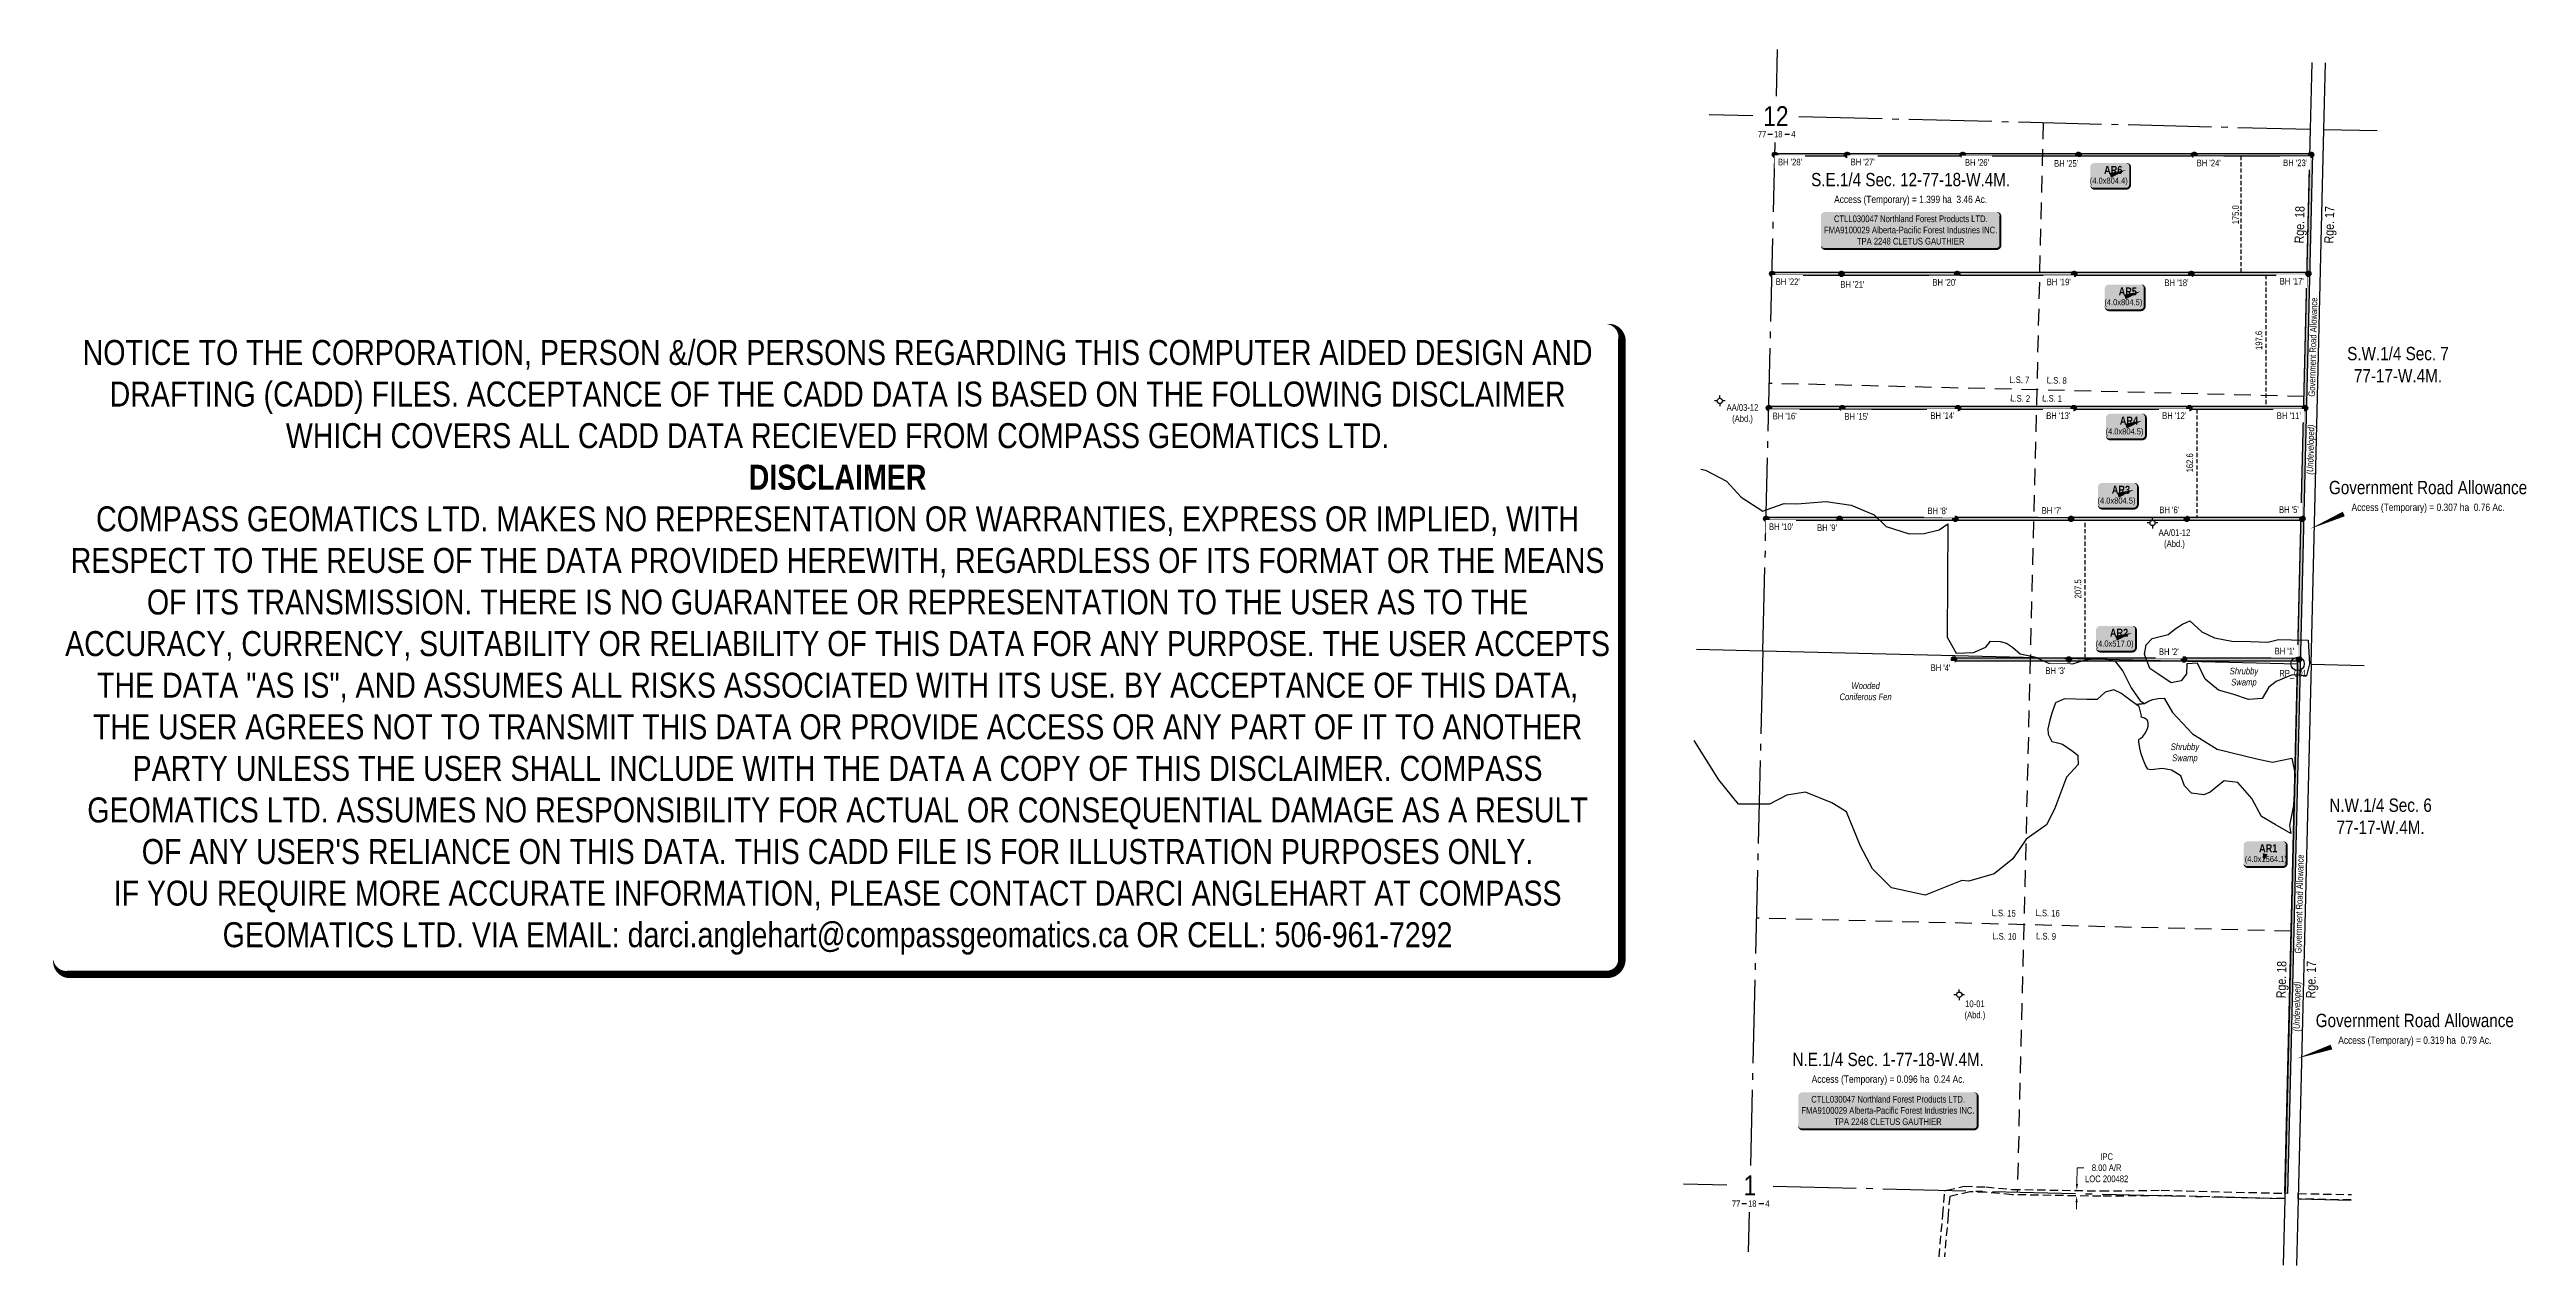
# Model space of a CAD drawing. Extents: x 393090 to 396813, y 6167445 to 6169273.
import ezdxf
from ezdxf.enums import TextEntityAlignment as Align

# ---------------------------------------------------------------- set-up
doc = ezdxf.new("R2010")
doc.units = 0
doc.header["$LTSCALE"] = 5
for name, pattern in [('foc-ACCESSROAD', [3.75, 2.5, -1.25]), ('foc-LSD', [8, 5, -3]), ('foc-QUARTERLINE', [33, 25, -3, 2, -3]), ('foc-TIELINE', [1.875, 1.25, -0.625])]:
    doc.linetypes.add(name, pattern=pattern)
for name, color, linetype in [('10', 1, 'Continuous'), ('35', 37, 'Continuous'), ('9', 3, 'Continuous'), ('AS-SURFACE IMPACT', 7, 'Continuous'), ('C-AR', 13, 'foc-ACCESSROAD'), ('C-SYMBOL', 7, 'Continuous'), ('C-WS-S', 13, 'Continuous'), ('D-TXT', 6, 'Continuous'), ('F-WS-S', 190, 'Continuous'), ('L-AREAREQUIRED', 7, 'Continuous'), ('L-ROAD-T', 7, 'Continuous'), ('L-SEC', 7, 'Continuous'), ('L-SECLBL', 7, 'Continuous'), ('L-SECQ', 8, 'foc-QUARTERLINE'), ('L-SECTION-LSD', 7, 'foc-LSD'), ('P-CROSSINGS', 250, 'Continuous'), ('P-TEMP-BLOCKS', 250, 'Continuous'), ('P-TEMP-H', 41, 'Continuous'), ('P-TEMP_WORKSPACE', 46, 'Continuous'), ('P-WORKAREA-COUNTY', 104, 'Continuous'), ('P-WORKAREA-COUNTY-H', 71, 'Continuous'), ('T-TIE', 201, 'foc-TIELINE'), ('WETLAND', 143, 'Continuous'), ('WETLAND-T', 146, 'Continuous')]:
    doc.layers.add(name, color=color, linetype=linetype)
for name, color, linetype, lineweight in [('C-AR-T', 13, 'Continuous', 9), ('C-WS-T', 13, 'Continuous', 9), ('F-WS-T', 190, 'Continuous', 9), ('T-TEXT', 48, 'Continuous', 18), ('T-TIE-T', 201, 'Continuous', 18)]:
    doc.layers.add(name, color=color, linetype=linetype, lineweight=lineweight)
doc.layers.add('DISCLAIMER', color=7, linetype='Continuous', plot=False)
doc.styles.add('100L', font='ARIALN.TTF', dxfattribs={"height": 11})
doc.styles.add('175L', font='ARIALN.TTF', dxfattribs={"height": 20})
doc.styles.add('80', font='ARIALN.TTF', dxfattribs={"height": 10})
doc.styles.add('80CG', font='ARIALN.TTF', dxfattribs={"height": 10})
doc.styles.add('80L', font='ARIALN.TTF', dxfattribs={"height": 10})
doc.styles.add('80LS', font='ARIALNI.TTF', dxfattribs={"height": 10})
doc.styles.add('BOLD', font='ARIALNB.TTF')
doc.styles.add('SIMPLEX', font='ARIALN.TTF')
doc.dimstyles.new('Compass 5 000', dxfattribs={"dimscale": 5, "dimtxt": 9, "dimasz": 2, "dimexe": 0.2, "dimexo": 0.0625, "dimgap": 0.5, "dimtad": 0, "dimtih": 1, "dimtoh": 1, "dimzin": 0, "dimdsep": 46, "dimtxsty": '80CG', "dimcen": 0.1, "dimse1": 1, "dimse2": 1, "dimclrd": 256, "dimclrt": 256, "dimaunit": 1, "dimadec": 4, "dimazin": 0, "dimtfac": 0.06, "dimtofl": 0, "dimtmove": 0, "dimatfit": 1, "dimfxl": 0.2, "dimtolj": 1, "dimtzin": 0, "dimlwd": -1, "dimarcsym": 0})

msp = doc.modelspace()

# ---------------------------------------------------------------- texts
at = {"layer": '35', "color": 3, "style": '80'}
msp.add_attdef('RP_001', (396441.9325054145, 6168330.217214988), 'RP', height=9.99638, dxfattribs=at)
at = {"layer": 'C-SYMBOL', "color": 3, "style": '175L'}
for s, p in [('S.E.1/4 Sec. 12-77-18-W.4M.', (395887.8859052963, 6169061.188790521)), ('Government Road Allowance', (396665.5586702052, 6168598.404496898)), ('Government Road Allowance', (396645.5975740368, 6167797.368826745)), ('N.E.1/4 Sec. 1-77-18-W.4M.', (395854.1201084178, 6167738.840754403))]:
    msp.add_text(s, height=19.99276, dxfattribs=at).set_placement(p, align=Align.BOTTOM_CENTER)
at = {"layer": 'C-SYMBOL', "color": 3, "char_height": 19.99276, "attachment_point": 2, "style": '175L'}
for s, insert, width in [('S.W.1/4 Sec. 7\\P77-17-W.4M.', (396620.3745024053, 6168825.678580065), 151.8912437527964), ('N.W.1/4 Sec. 6\\P77-17-W.4M.', (396594.2202664906, 6168146.898544383), 153.1459053626191)]:
    msp.add_mtext(s, dxfattribs=dict(at, insert=insert, width=width))
at = {"layer": 'C-WS-T', "char_height": 9.99638, "width": 45.72464223110494, "attachment_point": 5, "style": '80CG'}
for s, insert in [('\\A1;AA/03-12\\P(Abd.)', (395635.1206047852, 6168724.915577432)), ('\\A1;AA/01-12\\P(Abd.)', (396284.395573201, 6168536.838636599))]:
    msp.add_mtext(s, dxfattribs=dict(at, insert=insert))
at = {"layer": 'D-TXT', "color": 3, "char_height": 13.99493199999999, "attachment_point": 1, "style": '80L'}
for s, width, insert, rotation in [('Rge. 18', 55.58611186903137, (396464.7272662455, 6168981.524886196), 88.6195014907834), ('Rge. 17', 63.86109320252277, (396509.3832810763, 6168981.428567606), 88.61950149070049), ('Rge. 18', 55.58611186903137, (396437.3700890178, 6167846.845177619), 88.6195014907834), ('Rge. 17', 63.86109320252277, (396482.0261038486, 6167846.748859029), 88.61950149070049)]:
    msp.add_mtext_dynamic_manual_height_columns(s, width=width, gutter_width=47.5, heights=[0], dxfattribs=dict(at, insert=insert, rotation=rotation))
at = {"layer": 'F-WS-T', "insert": (395984.4875604562, 6167828.550241392), "char_height": 9.99638, "width": 45.72464223110494, "attachment_point": 5, "style": '80CG'}
msp.add_mtext('\\A1;10-01\\P(Abd.)', dxfattribs=at)
at = {"layer": 'L-AREAREQUIRED', "color": 5, "style": '100L'}
for s, p in [('Access (Temporary) = 1.399 ha  3.46 Ac.', (395887.8859052963, 6169038.696935521)), ('Access (Temporary) = 0.307 ha  0.76 Ac.', (396665.5586702052, 6168575.912641898)), ('Access (Temporary) = 0.319 ha  0.79 Ac.', (396645.5975740368, 6167774.876971745)), ('Access (Temporary) = 0.096 ha  0.24 Ac.', (395854.1201084178, 6167716.348899404))]:
    msp.add_text(s, height=10.996018, dxfattribs=at).set_placement(p, align=Align.BOTTOM_CENTER)
at = {"layer": 'L-ROAD-T', "style": '80L'}
for p in [(396492.4284136677, 6168825.458772889), (396472.0022397222, 6167988.38334631)]:
    msp.add_text('Government Road Allowance', height=9.99638, rotation=88.6182361863887, dxfattribs=at).set_placement(p, align=Align.MIDDLE_CENTER)
at = {"layer": 'T-TEXT', "style": '80LS'}
for p in [(396488.7116815463, 6168671.371817998), (396468.2855076008, 6167834.296391418)]:
    msp.add_text('(Undeveloped)', height=9.99638, rotation=88.6182361863887, dxfattribs=at).set_placement(p, align=Align.MIDDLE_CENTER)
at = {"layer": 'T-TIE-T', "char_height": 9.996380000000013, "attachment_point": 1, "rotation": 90, "style": '80L'}
for s, insert in [('\\pi-2.5168;175.0', (396371.1526152649, 6169012.575756092)), ('\\pi-2.527;197.6', (396406.2460381456, 6168823.732017267)), ('\\pi-2.527;162.6', (396302.3983479999, 6168639.677899253)), ('\\pi-3.0145;207.5', (396134.3269719771, 6168450.701222705))]:
    msp.add_mtext_dynamic_manual_height_columns(s, width=21.83260572987723, gutter_width=50.00000000000005, heights=[10.32876399467084], dxfattribs=dict(at, insert=insert))
at = {"layer": 'WETLAND-T', "char_height": 9.99638, "attachment_point": 5, "style": '80CG'}
for s, insert, width in [('\\A1;{\\fArial Narrow|b0|i1|c0|p34;Shrubby Swamp}', (396388.8285338845, 6168328.663923807), 43.44715865675307), ('\\A1;{\\fArial Narrow|b0|i1|c0|p34;Wooded\\PConiferous Fen}', (395820.1763871429, 6168308.051256544), 77.58895583274216), ('\\A1;{\\fArial Narrow|b0|i1|c0|p34;Shrubby Swamp}', (396300.0901741154, 6168214.869353157), 43.44715865675307)]:
    msp.add_mtext(s, dxfattribs=dict(at, insert=insert, width=width))

# ---------------------------------------------------------------- blocks, each defined once
blk = doc.blocks.new('L-SECLBL')
at = {"layer": '9', "color": 7}
for p, q in [((-5.082139060913505, -27.83004804289613), (-12.28857354467345, -27.83004804289613)), ((20.70431141927111, -27.83004804289613), (13.49787693551116, -27.83004804289613))]:
    blk.add_line(p, q, dxfattribs=at)
at = {"layer": '10', "color": 2, "style": 'SIMPLEX'}
blk.add_attdef('SEC', text='', height=30, dxfattribs=at).set_placement((0, 0), align=Align.MIDDLE)
at = {"layer": '10', "color": 5, "style": '80L'}
blk.add_attdef('TWP', text='', height=9.5, dxfattribs=at).set_placement((-14.43410290347765, -27.36845155570791), align=Align.MIDDLE_RIGHT)
blk.add_attdef('RGE', text='', height=9.5, dxfattribs=at).set_placement((3.622123863462547, -27.36845155570791), align=Align.MIDDLE_CENTER)
blk.add_attdef('MER', text='', height=9.5, dxfattribs=at).set_placement((23.16775162027989, -27.36845155570791), align=Align.MIDDLE_LEFT)
blk = doc.blocks.new('*U420')
h = blk.add_hatch(color=255)
edge = h.paths.add_edge_path()
edge.add_line((-129, -28.5), (129, -28.5))
edge.add_arc((129, -22.5), 6, 270, 360)
edge.add_line((135, -22.5), (135, 21))
edge.add_arc((129, 21), 6, 0, 90)
edge.add_line((129, 27), (-129, 27))
edge.add_arc((-129, 21), 6, 90, 180)
edge.add_line((-135, 21), (-135, -22.5))
edge.add_arc((-129, -22.5), 6, 180, 270)
at = {"color": 44, "flags": 128}
blk.add_lwpolyline([(-129, -28.5, 3, 3, 0), (129, -28.5, 3, 3, 0.414213562373095), (135, -22.5, 3, 3, 0), (135, 21, 3, 0, 0.414213562373095), (129, 27, 0, 0, 0), (-129, 27, 0, 0, 0.414213562373095), (-135, 21, 0, 0, 0), (-135, -22.5, 0, 3, 0.414213562373095)], format="xyseb", close=True, dxfattribs=at)
at = {"color": 44, "style": '80'}
blk.add_attdef('ENTER_TEXT_001', (-35.98567530695772, -4.996589358799454), '', height=10, dxfattribs=at)
blk = doc.blocks.new('*D419')
at = {"layer": 'C-AR-T', "transparency": 16777216}
for p, q in [((396137.7836479811, 6167567.753362459), (396138.2038042176, 6167591.889408293)), ((396138.2038042176, 6167591.889408293), (396148.2038042176, 6167591.889408293)), ((396137.2963670663, 6167539.761312188), (396137.1223151138, 6167529.762827007))]:
    blk.add_line(p, q, dxfattribs=at)
for points in [[(396135.6299528695, 6167539.790320846), (396138.9627812632, 6167539.732303529), (396137.4704190189, 6167549.759797369)], [(396136.1172337843, 6167567.782371118), (396139.450062178, 6167567.724353801), (396137.6095960286, 6167557.754877279)]]:
    blk.add_solid(points, dxfattribs=at)
at = {"layer": 'C-AR-T', "transparency": 16777216, "insert": (396182.4739270011, 6167591.889408293), "char_height": 10, "attachment_point": 5, "style": '80CG'}
blk.add_mtext('\\A1;IPC\\P8.00 A/R\\PLOC 200482', dxfattribs=at)
blk = doc.blocks.new('GABD')
for p, q in [((-0.8077887898243716, 0), (-1.615577579648743, 0)), ((0, 0.8077887898252811), (0, 1.615577579648743)), ((1.615577579648743, 0), (0.8077887898243716, 0)), ((0, -0.8077887898252811), (0, -1.615577579648743))]:
    blk.add_line(p, q)
blk.add_circle((0, 0), 0.8)
blk = doc.blocks.new('*X424')
at = {"color": 0}
for p, q in [((102.1094049487953, -2068.437499979057), (108.8194924476853, -2068.437499977681)), ((102.1191798644287, -2061.562499979055), (108.8097175292317, -2061.562499977683)), ((102.1784354255079, -2061.718749979043), (108.7504619709123, -2061.718749977695)), ((102.1879619695661, -2068.281249979041), (108.7409354241622, -2068.281249977697)), ((102.2771027379302, -2068.593749979023), (108.6517946586145, -2068.593749977715)), ((102.2878621285118, -2061.40624997902), (108.6410352650845, -2061.406249977717)), ((102.3346854254759, -2061.874999979011), (108.5942119708803, -2061.874999977727)), ((102.3442119695982, -2068.124999979009), (108.5846854241942, -2068.124999977729)), ((102.4622491952518, -2068.749999978985), (108.4666482013569, -2068.749999977753)), ((102.4741723273316, -2061.249999978982), (108.4547250662005, -2061.249999977756)), ((102.4909354254438, -2062.031249978979), (108.4379619708482, -2062.031249977759)), ((102.5004619696302, -2067.968749978977), (108.4284354242263, -2067.968749977761)), ((102.6471854254118, -2062.187499978947), (108.2817119708161, -2062.187499977791)), ((102.6567119696623, -2067.812499978945), (108.2721854242583, -2067.812499977793)), ((102.6683082661785, -2068.906249978942), (108.2605891304943, -2068.906249977796)), ((102.6816488152516, -2061.09374997894), (108.2472485782165, -2061.093749977798)), ((102.8034354253797, -2062.343749978915), (108.1254619707841, -2062.343749977823)), ((102.8129619696943, -2067.656249978913), (108.1159354242903, -2067.656249977825)), ((102.9003167494299, -2069.062499978895), (108.028580647307, -2069.062499977843)), ((102.9154548814566, -2060.937499978892), (108.0134425119474, -2060.937499977846)), ((102.9596854253477, -2062.499999978882), (107.969211970752, -2062.499999977855)), ((102.9692119697264, -2067.499999978881), (107.9596854243224, -2067.499999977857)), ((103.1159354253157, -2062.656249978851), (107.81296197072, -2062.656249977887)), ((103.1254619697584, -2067.343749978849), (107.8034354243544, -2067.343749977889)), ((103.1661197702906, -2069.21874997884), (107.7627776265104, -2069.218749977897)), ((103.1836734699236, -2060.781249978837), (107.7452239234163, -2060.781249977901)), ((103.2721854252836, -2062.812499978818), (107.6567119706879, -2062.812499977919)), ((103.2817119697905, -2067.187499978817), (107.6471854243865, -2067.187499977921)), ((103.4284354252516, -2062.968749978786), (107.5004619706559, -2062.968749977952)), ((103.4379619698225, -2067.031249978785), (107.4909354244185, -2067.031249977953)), ((103.479245699491, -2069.374999978776), (107.4496516973741, -2069.374999977962)), ((103.5003525496226, -2060.624999978772), (107.4285448436532, -2060.624999977966)), ((103.5846854252195, -2063.124999978754), (107.3442119706238, -2063.124999977983)), ((103.5942119698546, -2066.874999978752), (107.3346854244505, -2066.874999977985)), ((103.7409354251875, -2063.281249978722), (107.1879619705918, -2063.281249978015)), ((103.7504619698866, -2066.718749978721), (107.1784354244826, -2066.718749978017)), ((103.867289374156, -2069.531249978696), (107.0616080227732, -2069.531249978041)), ((103.8945494675147, -2060.468749978691), (107.034347925697, -2060.468749978047)), ((103.8971854251554, -2063.43749997869), (107.0317119705597, -2063.437499978048)), ((103.9067119699187, -2066.562499978688), (107.0221854245146, -2066.562499978049)), ((104.0534354251234, -2063.593749978658), (106.8754619705277, -2063.593749978079)), ((104.0629619699507, -2066.406249978656), (106.8659354245467, -2066.406249978081)), ((104.2096854250913, -2063.749999978626), (106.7192119704956, -2063.749999978112)), ((104.2192119699828, -2066.249999978624), (106.7096854245787, -2066.249999978113)), ((104.3659354250593, -2063.906249978594), (106.5629619704635, -2063.906249978143)), ((104.3754619700148, -2066.093749978592), (106.5534354246107, -2066.093749978145)), ((104.4099456200539, -2069.687499978585), (106.5189517769394, -2069.687499978153)), ((104.4531795042804, -2060.312499978576), (106.4757178888672, -2060.312499978162)), ((104.5221854250272, -2064.062499978562), (106.4067119704315, -2064.062499978176)), ((104.5317119700469, -2065.93749997856), (106.3971854246428, -2065.937499978178)), ((104.6784354249952, -2064.21874997853), (106.2504619703994, -2064.218749978208)), ((104.6879619700789, -2065.781249978528), (106.2409354246748, -2065.781249978209)), ((104.8346854249632, -2064.374999978498), (106.0942119703674, -2064.37499997824)), ((104.844211970111, -2065.624999978496), (106.0846854247069, -2065.624999978242)), ((104.9909354249311, -2064.531249978466), (105.9379619703353, -2064.531249978272)), ((105.000461970143, -2065.468749978464), (105.9284354247389, -2065.468749978274)), ((105.1471854248991, -2064.687499978434), (105.7817119703033, -2064.687499978304)), ((105.1567119701751, -2065.312499978432), (105.7721854247709, -2065.312499978306)), ((105.303435424867, -2064.843749978402), (105.6254619702712, -2064.843749978336)), ((105.3129619702071, -2065.1562499784), (105.615935424803, -2065.156249978338))]:
    blk.add_line(p, q, dxfattribs=at)
blk = doc.blocks.new('Pile')
h = blk.add_hatch(color=255)
h.dxf.hatch_style = 1
edge = h.paths.add_edge_path()
edge.add_arc((0, 0), 0.8680000000000002, 0, 360)
at = {"color": 224}
for p, q in [((0.5430580079482752, -0.543058007951231), (-0.5430580079519132, 0.543058007951231)), ((-0.5430580079519132, -0.543058007951231), (0.5430580079482752, 0.543058007951231))]:
    blk.add_line(p, q, dxfattribs=at)
blk.add_circle((0, 0), 0.7680000000000002, dxfattribs=at)
at = {"color": 224, "xscale": 0.16, "yscale": 0.16, "zscale": 0.16}
blk.add_blockref('*X424', (-16.87431179160922, 330.4007621201715), dxfattribs=at)
blk = doc.blocks.new('*U427')
h = blk.add_hatch(color=71)
edge = h.paths.add_edge_path()
edge.add_line((-26.49999999999998, -20), (26.49999999999998, -20))
edge.add_arc((26.49999999999998, -14), 6, 270, 360)
edge.add_line((32.49999999999998, -14), (32.49999999999998, 12.5))
edge.add_arc((26.49999999999998, 12.5), 6, 0, 90)
edge.add_line((26.49999999999998, 18.5), (-26.49999999999998, 18.5))
edge.add_arc((-26.49999999999998, 12.5), 6, 90, 180)
edge.add_line((-32.49999999999998, 12.5), (-32.49999999999998, -14))
edge.add_arc((-26.49999999999998, -14), 6, 180, 270)
at = {"color": 250, "flags": 128}
blk.add_lwpolyline([(-26.49999999999998, -20, 3, 3, 0), (26.49999999999998, -20, 3, 3, 0.414213562373095), (32.49999999999998, -14, 3, 3, 0), (32.49999999999998, 12.5, 3, 0, 0.414213562373095), (26.49999999999998, 18.5, 0, 0, 0), (-26.49999999999998, 18.5, 0, 0, 0.414213562373095), (-32.49999999999998, 12.5, 0, 0, 0), (-32.49999999999998, -14, 0, 3, 0.414213562373095)], format="xyseb", close=True, dxfattribs=at)
at = {"flags": 128}
blk.add_lwpolyline([(-2.550046996610629, -11.7128573143982, 0, 7.499999999999999, 0), (-3.398394867633905e-15, 0, 0, 0, 0)], format="xyseb", dxfattribs=at)
at = {"color": 250}
for tag, p, height, style in [('TEMP_AREA_W1_001', (-9.212824010914055, 2.244292974654144), 12, 'BOLD'), ('ENTER_TEXT_001', (-30.65893587994544, -12.47010782646594), 9, '80')]:
    blk.add_attdef(tag, p, '', height=height, dxfattribs=dict(at, style=style))
blk = doc.blocks.new('*U442')
h = blk.add_hatch(color=191)
edge = h.paths.add_edge_path()
edge.add_line((-23.99999999999998, -20), (23.99999999999998, -20))
edge.add_arc((23.99999999999998, -14), 6, 270, 360)
edge.add_line((29.99999999999998, -14), (29.99999999999998, 12.5))
edge.add_arc((23.99999999999998, 12.5), 6, 0, 90)
edge.add_line((23.99999999999998, 18.5), (-23.99999999999998, 18.5))
edge.add_arc((-23.99999999999998, 12.5), 6, 90, 180)
edge.add_line((-29.99999999999998, 12.5), (-29.99999999999998, -14))
edge.add_arc((-23.99999999999998, -14), 6, 180, 270)
at = {"color": 250, "flags": 128}
blk.add_lwpolyline([(-23.99999999999998, -20, 3, 3, 0), (23.99999999999998, -20, 3, 3, 0.414213562373095), (29.99999999999998, -14, 3, 3, 0), (29.99999999999998, 12.5, 3, 0, 0.414213562373095), (23.99999999999998, 18.5, 0, 0, 0), (-23.99999999999998, 18.5, 0, 0, 0.414213562373095), (-29.99999999999998, 12.5, 0, 0, 0), (-29.99999999999998, -14, 0, 3, 0.414213562373095)], format="xyseb", close=True, dxfattribs=at)
at = {"flags": 128}
blk.add_lwpolyline([(23.97298450727921, 8.148480337230225, 0, 7.499999999999999, 0), (-3.398394867633905e-15, 0, 0, 0, 0)], format="xyseb", dxfattribs=at)
at = {"color": 250}
for tag, p, height, style in [('TEMP_AREA_W1_001', (-9.212824010914055, 2.244292974654144), 12, 'BOLD'), ('ENTER_TEXT_001', (-30.65893587994544, -12.47010782646594), 9, '80')]:
    blk.add_attdef(tag, p, '', height=height, dxfattribs=dict(at, style=style))
blk = doc.blocks.new('*U428')
h = blk.add_hatch(color=191)
edge = h.paths.add_edge_path()
edge.add_line((-23.99999999999998, -20), (23.99999999999998, -20))
edge.add_arc((23.99999999999998, -14), 6, 270, 360)
edge.add_line((29.99999999999998, -14), (29.99999999999998, 12.5))
edge.add_arc((23.99999999999998, 12.5), 6, 0, 90)
edge.add_line((23.99999999999998, 18.5), (-23.99999999999998, 18.5))
edge.add_arc((-23.99999999999998, 12.5), 6, 90, 180)
edge.add_line((-29.99999999999998, 12.5), (-29.99999999999998, -14))
edge.add_arc((-23.99999999999998, -14), 6, 180, 270)
at = {"color": 250, "flags": 128}
blk.add_lwpolyline([(-23.99999999999998, -20, 3, 3, 0), (23.99999999999998, -20, 3, 3, 0.414213562373095), (29.99999999999998, -14, 3, 3, 0), (29.99999999999998, 12.5, 3, 0, 0.414213562373095), (23.99999999999998, 18.5, 0, 0, 0), (-23.99999999999998, 18.5, 0, 0, 0.414213562373095), (-29.99999999999998, 12.5, 0, 0, 0), (-29.99999999999998, -14, 0, 3, 0.414213562373095)], format="xyseb", close=True, dxfattribs=at)
at = {"flags": 128}
blk.add_lwpolyline([(23.97298450727921, 8.148480337230225, 0, 7.499999999999999, 0), (-3.398394867633905e-15, 0, 0, 0, 0)], format="xyseb", dxfattribs=at)
at = {"color": 250}
for tag, p, height, style in [('TEMP_AREA_W1_001', (-9.212824010914055, 2.244292974654144), 12, 'BOLD'), ('ENTER_TEXT_001', (-30.65893587994544, -12.47010782646594), 9, '80')]:
    blk.add_attdef(tag, p, '', height=height, dxfattribs=dict(at, style=style))
blk = doc.blocks.new('Disclaimer_Legal')
at = {"layer": 'DISCLAIMER', "color": 254, "flags": 128}
blk.add_lwpolyline([(-3612.859355113964, -1104.601793492536, 37.5, 37.5, 0), (4096.10254652852, -1104.601793492536, 37.5, 37.5, 0.414213562373095), (4171.10254652852, -1029.601793492536, 37.5, 37.5, 0), (4171.10254652852, 2078.694150954953, 37.5, 0, 0.414213562373095), (4096.10254652852, 2153.694150954953, 0, 0, 0), (-3612.859355113964, 2153.694150954953, 0, 0, 0.414213562373095), (-3687.859355113964, 2078.694150954953, 0, 0, 0), (-3687.859355113964, -1029.601793492536, 0, 37.5, 0.414213562373095)], format="xyseb", close=True, dxfattribs=at)
at = {"layer": 'DISCLAIMER', "color": 254, "insert": (241.6215957072782, 533.9211787312088), "char_height": 125, "width": 7717.567617301413, "attachment_point": 5, "style": '80'}
blk.add_mtext('NOTICE TO THE CORPORATION, PERSON &/OR PERSONS REGARDING THIS COMPUTER AIDED DESIGN AND DRAFTING (CADD) FILES. ACCEPTANCE OF THE CADD DATA IS BASED ON THE FOLLOWING DISCLAIMER WHICH COVERS ALL CADD DATA RECIEVED FROM COMPASS GEOMATICS LTD.\\P{\\fArial Narrow|b1|i0|c0|p34;DISCLAIMER}\\PCOMPASS GEOMATICS LTD. MAKES NO REPRESENTATION OR WARRANTIES, EXPRESS OR IMPLIED, WITH RESPECT TO THE REUSE OF THE DATA PROVIDED HEREWITH, REGARDLESS OF ITS FORMAT OR THE MEANS OF ITS TRANSMISSION. THERE IS NO GUARANTEE OR REPRESENTATION TO THE USER AS TO THE ACCURACY, CURRENCY, SUITABILITY OR RELIABILITY OF THIS DATA FOR ANY PURPOSE. THE USER ACCEPTS THE DATA "AS IS", AND ASSUMES ALL RISKS ASSOCIATED WITH ITS USE. BY ACCEPTANCE OF THIS DATA, THE USER AGREES NOT TO TRANSMIT THIS DATA OR PROVIDE ACCESS OR ANY PART OF IT TO ANOTHER PARTY UNLESS THE USER SHALL INCLUDE WITH THE DATA A COPY OF THIS DISCLAIMER. COMPASS GEOMATICS LTD. ASSUMES NO RESPONSIBILITY FOR ACTUAL OR CONSEQUENTIAL DAMAGE AS A RESULT OF ANY USER\'S RELIANCE ON THIS DATA. THIS CADD FILE IS FOR ILLUSTRATION PURPOSES ONLY.\\PIF YOU REQUIRE MORE ACCURATE INFORMATION, PLEASE CONTACT DARCI ANGLEHART AT COMPASS GEOMATICS LTD. VIA EMAIL: darci.anglehart@compassgeomatics.ca OR CELL: 506-961-7292', dxfattribs=at)

# ---------------------------------------------------------------- dimensions: what is measured, and where the dimension line sits
at = {"layer": 'C-AR-T'}
dim = msp.add_linear_dim(base=(396137.6095960286, 6167557.754877279), p1=(396137.2151861369, 6167549.764240419), p2=(396137.3543631466, 6167557.759320328), angle=89.00270541244491, text='IPC\\P8.00 A/R\\PLOC 200482', dimstyle='Compass 5 000', dxfattribs=at)
dim.commit()
dim.dimension.update_dxf_attribs({"geometry": '*D419', "text_midpoint": (396182.4739270011, 6167591.889408293), "dimtype": 161})

# ---------------------------------------------------------------- hatches: boundary and pattern name
at = {"layer": 'P-TEMP-H'}
h = msp.add_hatch(color=256, dxfattribs=at)
h.dxf.hatch_style = 1
h.paths.add_polyline_path([(395683.8083682744, 6169112.561481982), (395683.9050342074, 6169116.560037068), (396488.0491120451, 6169116.585695695), (396487.9526716661, 6169112.587140616)])
h = msp.add_hatch(color=256, dxfattribs=at)
h.dxf.hatch_style = 1
h.paths.add_polyline_path([(395679.4827823993, 6168933.635019814), (396483.6365599649, 6168933.635019814), (396483.7334050821, 6168937.650355907), (395679.5792337061, 6168937.624696958)])
h = msp.add_hatch(color=256, dxfattribs=at)
h.dxf.hatch_style = 1
h.paths.add_polyline_path([(395674.6101827396, 6168732.081509178), (396478.7777257642, 6168732.081509178), (396478.8741194628, 6168736.080061178), (395674.706848598, 6168736.080061178)])
h = msp.add_hatch(color=256, dxfattribs=at)
h.dxf.hatch_style = 1
h.paths.add_polyline_path([(395670.5836862737, 6168565.526783786), (396474.7582283887, 6168565.526783786), (396474.858959476, 6168569.525335786), (395670.6803521321, 6168569.525335786)])
h = msp.add_hatch(color=256, dxfattribs=at)
h.dxf.hatch_style = 1
h.paths.add_polyline_path([(395952.902278756, 6168354.128156081), (396469.6663470468, 6168354.128156081), (396469.755985948, 6168358.126708081), (395952.902278756, 6168358.126708081)])
at = {"layer": 'P-WORKAREA-COUNTY-H'}
h = msp.add_hatch(color=256, dxfattribs=at)
h.dxf.hatch_style = 1
h.paths.add_polyline_path([(396454.3641749131, 6167553.457620282), (396450.3660442036, 6167553.523285878), (396488.0470264135, 6169116.585695628), (396492.0467432094, 6169116.585823247)])

# ---------------------------------------------------------------- linework, layer by layer
at = {"layer": 'C-AR'}
for points in [[(395930.7659668138, 6167458.310634507), (395936.1416428216, 6167521.21602909), (395939.2321427718, 6167557.380199274), (395942.1350715977, 6167558.042161338), (395968.2548652604, 6167564.070752028), (396001.0828874506, 6167563.036617058), (396040.6339083257, 6167559.443013778), (396173.8864485009, 6167557.123375916), (396264.6268102726, 6167558.060705891), (396450.3660442036, 6167553.523285886), (396450.173133763, 6167545.523762951), (396264.5671028285, 6167550.090356396), (396173.8551657195, 6167549.126513155), (396040.2019482545, 6167551.452778115), (396000.5949858168, 6167555.052120614), (395976.8696838273, 6167555.798929178), (395946.524178241, 6167548.803706145), (395944.1357505443, 6167520.852421778), (395938.7742940102, 6167458.113579093)], [(396550.1181471733, 6167543.545477532), (396470.2773223674, 6167545.07574058), (396470.4729882887, 6167553.19304794), (396550.3135486723, 6167551.65046006)]]:
    msp.add_lwpolyline(points, dxfattribs=at)
at = {"layer": 'L-SEC'}
for p, q in [((396488.9290200988, 6169153.067933239), (396491.314674051, 6169253.004349221)), ((396509.0360084013, 6169152.587944882), (396511.4213526665, 6169252.511387892)), ((396469.5426658356, 6168349.282153266), (396488.9290200988, 6169153.067933239)), ((396489.6495349934, 6168348.797199565), (396509.0358892566, 6169152.582979538)), ((395565.7486832884, 6168371.551358569), (395665.8346446686, 6168369.084212155)), ((395665.8346446686, 6168369.084212155), (396469.5426658356, 6168349.282153266)), ((396469.5426658356, 6168349.282153266), (396450.1729627818, 6167545.523611825)), ((396489.6495446341, 6168348.797599445), (396470.2798415804, 6167545.039058005)), ((396489.6505721803, 6168348.840202807), (396569.4905401259, 6168347.085404971)), ((396450.1729627818, 6167545.523611825), (396447.8050437087, 6167445.58820868)), ((396470.2800357851, 6167545.047184852), (396467.9116825508, 6167445.093458413))]:
    msp.add_line(p, q, dxfattribs=at)
at = {"layer": 'L-SECQ'}
for p, q in [((395685.989564953, 6169202.785977874), (395687.6799279628, 6169272.707297642)), ((395585.1960899129, 6169175.261835909), (395650.7691682579, 6169173.65149012)), ((395720.0056802737, 6169171.951177608), (396488.9290200988, 6169153.067933239)), ((396509.0358892566, 6169152.582979538), (396588.8681646282, 6169150.842329882)), ((395665.8346446686, 6168369.084212155), (395684.2984166301, 6169132.83217389)), ((395665.8346446686, 6168369.084212155), (395646.9764772765, 6167595.34130747)), ((395546.3009129248, 6167567.825848844), (395611.7508400097, 6167566.210930244)), ((395680.9871584307, 6167564.502585812), (396450.1729627818, 6167545.523611825)), ((395645.271525812, 6167525.38784538), (395643.8087705231, 6167465.371593355)), ((396470.2798415804, 6167545.039058005), (396550.1113112224, 6167543.261931766))]:
    msp.add_line(p, q, dxfattribs=at)
at = {"layer": 'L-SECTION-LSD'}
for p, q in [((396087.0968863175, 6169162.936139841), (396067.6886552511, 6168359.18318271)), ((396479.2358429672, 6168751.175043252), (395675.5496986025, 6168770.944279298)), ((396067.6886552511, 6168359.18318271), (396048.2093555784, 6167555.441705478)), ((396459.8578143087, 6167947.402882545), (395656.0401965218, 6167967.222005643))]:
    msp.add_line(p, q, dxfattribs=at)
at = {"layer": 'P-CROSSINGS', "flags": 128}
msp.add_lwpolyline([(396468.2808108658, 6167756.088551979, 0, 7.497285, 0), (396520.3988256044, 6167773.38473133, 0, 0, 0)], format="xyseb", dxfattribs=at)
at = {"layer": 'P-TEMP_WORKSPACE', "flags": 128}
for points in [[(395683.8083682744, 6169112.56148199), (395683.9050342074, 6169116.560037076), (396488.0491120451, 6169116.585695704), (396487.9526716661, 6169112.587140624)], [(395679.4827823993, 6168933.635019814), (396483.6365599649, 6168933.635019814), (396483.7334050821, 6168937.650355907), (395679.5792337061, 6168937.624696958)], [(395670.5836862737, 6168565.526783786), (396474.7582283887, 6168565.526783786), (396474.858959476, 6168569.525335786), (395670.6803521321, 6168569.525335786)], [(395952.902278756, 6168354.128156081), (396469.6663470468, 6168354.128156081), (396469.755985948, 6168358.126708081), (395952.902278756, 6168358.126708081)]]:
    msp.add_lwpolyline(points, close=True, dxfattribs=at)
at = {"layer": 'P-WORKAREA-COUNTY', "flags": 128}
msp.add_lwpolyline([(396492.0467432094, 6169116.585823259), (396454.3641749131, 6167553.45762029), (396450.3660442036, 6167553.523285886), (396488.0470264135, 6169116.585695636)], close=True, dxfattribs=at)
at = {"layer": 'T-TIE'}
msp.add_line((396384.4803671036, 6168937.647188941), (396384.4747852255, 6169112.583838852), dxfattribs=at)
at = {"layer": 'T-TIE', "flags": 128}
for points in [[(396421.9346138745, 6168933.635019814), (396421.9346138745, 6168736.080061178)], [(396318.0869237288, 6168732.081509178), (396318.0869237288, 6168569.525335786)], [(396150.015547706, 6168358.126708081), (396150.015547706, 6168565.526783786)]]:
    msp.add_lwpolyline(points, dxfattribs=at)
at = {"layer": 'WETLAND'}
msp.add_lwpolyline([(395572.2905274506, 6168641.908676427), (395579.5324384705, 6168640.601426343), (395611.2758376478, 6168623.804050776), (395633.0326560379, 6168600.117462085), (395665.5625965894, 6168578.846458149), (395670.8077859734, 6168580.738995787), (395697.9876705889, 6168590.545878081), (395716.7285048365, 6168590.098150745), (395760.7978457277, 6168593.625438353), (395798.5175979248, 6168587.70709978), (395832.8773472781, 6168573.214058828), (395850.9940400978, 6168555.715676381), (395885.6488631264, 6168544.749819099), (395908.0916975912, 6168545.215575524), (395930.6118372622, 6168550.700800964), (395943.9379915555, 6168559.802305144), (395942.6414723595, 6168389.529774155), (395956.3495360366, 6168365.626046245), (395982.2825786817, 6168366.340978635), (396001.0450138026, 6168374.518676579), (396007.7101134969, 6168383.246783322), (396022.6272413871, 6168382.929397621), (396032.1488123814, 6168380.549004878), (396041.0356119732, 6168374.359983725), (396052.4621194222, 6168364.281867536), (396074.0004298208, 6168359.669725939), (396096.5436489391, 6168349.654533995), (396131.1010432102, 6168349.172124491), (396150.629567472, 6168355.366530969), (396173.3527867969, 6168358.283023707), (396194.891175982, 6168353.671422414), (396206.5605990629, 6168338.419337741), (396219.175406867, 6168313.453568263), (396232.9449720426, 6168293.860827285), (396239.5344655734, 6168289.525033965), (396226.8733703868, 6168288.372062086), (396209.8326998346, 6168300.733458146), (396204.5541568389, 6168304.562542235), (396193.3807478612, 6168310.148889334), (396180.2885877452, 6168306.97503234), (396168.3866240054, 6168295.86653285), (396152.5330770485, 6168295.93741234), (396119.3442318554, 6168296.541717134), (396105.6867324011, 6168290.983442236), (396099.8282408958, 6168275.238641528), (396097.2164373557, 6168264.466119974), (396094.0985344939, 6168251.606165064), (396094.5944488077, 6168243.894624515), (396100.0959778111, 6168232.784453207), (396108.5364888078, 6168230.62638146), (396116.1797877199, 6168228.672141072), (396130.6970721566, 6168218.50376853), (396138.9165120134, 6168212.178116146), (396139.0556319979, 6168209.973692858), (396139.8015903221, 6168198.153623261), (396122.2523922917, 6168178.997166235), (396104.2979824014, 6168130.743847991), (396092.0882578324, 6168107.200979305), (396061.5486822195, 6168086.069918991), (396041.6885137233, 6168056.16664036), (396013.2933118247, 6168033.927768474), (395975.3280696924, 6168022.601726847), (395964.987714143, 6168023.73134695), (395909.8634598946, 6168001.834544007), (395859.2223490966, 6168012.844536903), (395830.4273292699, 6168041.156468097), (395812.4917216839, 6168075.447103545), (395791.3902557264, 6168126.744298198), (395769.3962860663, 6168140.635916412), (395729.5948422883, 6168156.735091288), (395701.7994833663, 6168152.05231222), (395675.5761985511, 6168138.421119771), (395660.0948769324, 6168138.494005013), (395629.1443055487, 6168138.639718661), (395599.6506927108, 6168174.989130273), (395562.4238872994, 6168234.146231858)], dxfattribs=at)
for points in [[(396482.7926052709, 6168331.218771064), (396461.2237002806, 6168332.808234799), (396437.2142672168, 6168322.597514259), (396426.2125356369, 6168314.234259786), (396416.0859796831, 6168297.22622331), (396395.5199317315, 6168295.558151113), (396371.944877053, 6168303.663846774), (396350.4781716796, 6168309.563549967), (396330.3470677931, 6168326.211854401), (396319.0330173536, 6168350.196874548), (396302.8116469507, 6168349.504052442), (396302.4533816491, 6168334.420394), (396294.6393506074, 6168323.825799423), (396279.4464761254, 6168320.952653747), (396259.2388803059, 6168334.368948231), (396247.5411785619, 6168342.193140944), (396239.4155034833, 6168363.946548282), (396242.0201063547, 6168378.067225018), (396250.77585053, 6168387.392736374), (396274.6830971161, 6168393.292723449), (396286.9830804886, 6168403.193592912), (396296.6611412696, 6168408.940643892), (396307.586129918, 6168414.071145607), (396325.5572708597, 6168397.474333042), (396344.7873865932, 6168388.393695664), (396370.5981258677, 6168383.468921636), (396398.670575983, 6168382.8026662), (396424.5836405664, 6168382.187820761), (396440.8815229596, 6168386.113229894), (396460.3162426011, 6168385.652270678), (396485.149593175, 6168385.063390951), (396487.5456930007, 6168349.432288041), (396482.7926052709, 6168331.218771064)], [(396239.5344655734, 6168289.525033965), (396245.2204121557, 6168293.016673748), (396251.991307087, 6168295.767349815), (396259.820154351, 6168297.248483083), (396268.8123145298, 6168297.739905424), (396281.4723412489, 6168276.00702461), (396311.2771005493, 6168244.334920352), (396348.7614377103, 6168221.178834171), (396407.9646695528, 6168206.343923671), (396431.6639380476, 6168201.703441726), (396460.9122239965, 6168207.764522915), (396465.9690604653, 6168182.903767672), (396463.1680296789, 6168136.594621962), (396457.3506524271, 6168106.495019753), (396459.3465537773, 6168094.610713148), (396435.7659300876, 6168107.872549427), (396415.4105617677, 6168120.011706136), (396400.664043554, 6168147.163226171), (396379.3931683831, 6168171.171821396), (396358.9037414917, 6168173.612347028), (396352.1085543829, 6168168.061471686), (396338.1453903048, 6168156.655195164), (396328.6399535836, 6168152.591134133), (396310.0363922779, 6168154.890460053), (396299.5462644366, 6168165.815538289), (396294.1957453451, 6168180.979461902), (396279.7096581999, 6168189.619465775), (396266.266386422, 6168192.146806703), (396248.8174500908, 6168189.972116557), (396244.5856407597, 6168190.818478423), (396240.8171117203, 6168197.265316293), (396237.5774011945, 6168205.491409164), (396234.1670009038, 6168214.150907994), (396232.101803234, 6168222.768638868), (396231.0438509026, 6168232.29020986), (396230.8734300187, 6168235.708592989), (396231.8902127678, 6168236.522019186), (396233.5829365025, 6168237.368381054), (396236.9683839656, 6168240.119057116), (396240.9886028283, 6168245.620409249), (396243.739278895, 6168252.179713708), (396244.7972312268, 6168255.776751648), (396245.0088216931, 6168260.220151437), (396244.5856407603, 6168262.547646568), (396243.3160979606, 6168265.298322637), (396242.0465551625, 6168266.356274965), (396239.2958790971, 6168267.625817764), (396235.0640697666, 6168269.318541498), (396234.5471849507, 6168269.458240099), (396235.0099813279, 6168271.320344954), (396231.1757304559, 6168285.25110645), (396226.8733703868, 6168288.372062086)]]:
    msp.add_lwpolyline(points, close=True, dxfattribs=at)

# ---------------------------------------------------------------- block references
for name, p, xscale, yscale, zscale in [('Pile', (395683.8567012409, 6169114.560759533), 4.998190000000004, 4.998190000000004, 4.998190000000004), ('Pile', (395792.2528442082, 6169114.564218236), 4.998190000000004, 4.998190000000004, 4.998190000000004), ('Pile', (395966.1898561197, 6169114.569768218), 4.998190000000004, 4.998190000000004, 4.998190000000004), ('Pile', (396140.1268680323, 6169114.5753182), 4.998190000000004, 4.998190000000004, 4.998190000000004), ('Pile', (396314.0638799442, 6169114.580868182), 4.998190000000004, 4.998190000000004, 4.998190000000004), ('Pile', (396489.9986879255, 6169114.58648191), 4.998190000000004, 4.998190000000004, 4.998190000000004), ('Pile', (395679.5311153285, 6168935.634295814), 4.998190000000004, 4.998190000000004, 4.998190000000004), ('Pile', (395783.9387844758, 6168935.634295814), 4.998190000000004, 4.998190000000004, 4.998190000000004), ('Pile', (395957.8757964761, 6168935.634295814), 4.998190000000004, 4.998190000000004, 4.998190000000004), ('Pile', (396133.8120844761, 6168935.634295814), 4.998190000000004, 4.998190000000004, 4.998190000000004), ('Pile', (396309.7483724761, 6168935.634295814), 4.998190000000004, 4.998190000000004, 4.998190000000004), ('Disclaimer_Legal', (394202.4802061248, 6168213.97328762), 0.3, 0.3, 0.3), ('Pile', (395674.6585156688, 6168734.080785178), 4.998190000000004, 4.998190000000004, 4.998190000000004), ('Pile', (395785.0777314735, 6168734.080785178), 4.998190000000004, 4.998190000000004, 4.998190000000004), ('Pile', (395959.0147434735, 6168734.080785178), 4.998190000000004, 4.998190000000004, 4.998190000000004), ('Pile', (396306.8887674735, 6168734.080785178), 4.998190000000004, 4.998190000000004, 4.998190000000004), ('Pile', (396480.8257794735, 6168734.080785178), 4.998190000000004, 4.998190000000004, 4.998190000000004), ('Pile', (395670.632019203, 6168567.526059785), 4.998190000000004, 4.998190000000004, 4.998190000000004), ('Pile', (395781.0625714867, 6168567.526059786), 4.998190000000004, 4.998190000000004, 4.998190000000004), ('Pile', (395954.9995834868, 6168567.526059785), 4.998190000000004, 4.998190000000004, 4.998190000000004), ('Pile', (396128.9365954867, 6168567.526059786), 4.998190000000004, 4.998190000000004, 4.998190000000004), ('Pile', (396302.8736074867, 6168567.526059786), 4.998190000000004, 4.998190000000004, 4.998190000000004), ('Pile', (396476.8106194867, 6168567.526059786), 4.998190000000004, 4.998190000000004, 4.998190000000004), ('Pile', (395952.902278756, 6168356.127432081), 4.998190000000004, 4.998190000000004, 4.998190000000004), ('Pile', (396125.8396527561, 6168356.127432081), 4.998190000000004, 4.998190000000004, 4.998190000000004), ('Pile', (396298.777026756, 6168356.127432081), 4.998190000000004, 4.998190000000004, 4.998190000000004), ('Pile', (396471.7144007561, 6168356.127432081), 4.998190000000004, 4.998190000000004, 4.998190000000004)]:
    msp.add_blockref(name, p, dxfattribs=dict(xscale=xscale, yscale=yscale, zscale=zscale))
at = {"layer": 'AS-SURFACE IMPACT'}
ref = msp.add_blockref('*U420', (395887.9315163947, 6169001.477694227), dxfattribs=dict(at, xscale=0.999638, yscale=0.999638, zscale=0.999638))
ref.add_attrib('ENTER_TEXT_001', 'CTLL030047 Northland Forest Products LTD.', (395772.6185681137, 6169013.314017294), dxfattribs={"layer": '0', "color": 44, "height": 9.99638, "style": '80'})
ref.add_attrib('ENTER_TEXT_002', 'FMA9100029 Alberta-Pacific Forest Industries INC.', (395757.7774214084, 6168996.476094821), dxfattribs={"layer": '0', "color": 44, "height": 9.99638, "style": '80'})
ref.add_attrib('ENTER_TEXT_003', 'TPA 2248 CLETUS GAUTHIER', (395807.0535742528, 6168979.638172347), dxfattribs={"layer": '0', "color": 44, "height": 9.99638, "style": '80'})
ref = msp.add_blockref('*U420', (395853.7922030865, 6167678.088658956), dxfattribs=dict(at, xscale=0.999638, yscale=0.999638, zscale=0.999638))
ref.add_attrib('ENTER_TEXT_001', 'CTLL030047 Northland Forest Products LTD.', (395738.4792548054, 6167689.924982022), dxfattribs={"layer": '0', "color": 44, "height": 9.99638, "style": '80'})
ref.add_attrib('ENTER_TEXT_002', 'FMA9100029 Alberta-Pacific Forest Industries INC.', (395723.6381081002, 6167673.087059549), dxfattribs={"layer": '0', "color": 44, "height": 9.99638, "style": '80'})
ref.add_attrib('ENTER_TEXT_003', 'TPA 2248 CLETUS GAUTHIER', (395772.9142609446, 6167656.249137076), dxfattribs={"layer": '0', "color": 44, "height": 9.99638, "style": '80'})
at = {"layer": 'C-WS-S', "xscale": 4.99819, "yscale": 4.99819, "zscale": 4.99819}
msp.add_blockref('GABD', (395601.1277990316, 6168744.519781771), dxfattribs=at)
at = {"layer": 'F-WS-S', "xscale": 4.99819, "yscale": 4.99819, "zscale": 4.99819}
msp.add_blockref('GABD', (395960.9682349813, 6167852.02201697), dxfattribs=at)
at = {"layer": 'L-SECLBL', "xscale": 0.999638, "yscale": 0.999638, "zscale": 0.999638}
for p, values in [((395685.2647525363, 6169172.804346441), {'SEC': '12', 'TWP': '77', 'RGE': '18', 'MER': '4'}), ((395646.245748375, 6167565.359799131), {'SEC': '1', 'TWP': '77', 'RGE': '18', 'MER': '4'})]:
    msp.add_blockref('L-SECLBL', p, dxfattribs=at).add_auto_attribs(values)
at = {"layer": 'P-TEMP-BLOCKS', "xscale": 0.999638, "yscale": 0.999638, "zscale": 0.999638}
for name, p, values in [('*U428', (396187.8237954288, 6169083.565464189), {'TEMP_AREA_W1_001': 'AR6', 'ENTER_TEXT_001': '(4.0x804.4)'}), ('*U442', (396209.703122242, 6168900.916975169), {'TEMP_AREA_W1_001': 'AR5', 'ENTER_TEXT_001': '(4.0x804.5)'}), ('*U442', (396211.4651984185, 6168706.674805809), {'TEMP_AREA_W1_001': 'AR4', 'ENTER_TEXT_001': '(4.0x804.5)'}), ('*U442', (396199.3789858884, 6168602.742276416), {'TEMP_AREA_W1_001': 'AR3', 'ENTER_TEXT_001': '(4.0x804.5)'}), ('*U442', (396196.5996422595, 6168387.858368439), {'TEMP_AREA_W1_001': 'AR2', 'ENTER_TEXT_001': '(4.0x517.0)'}), ('*U427', (396420.7305134882, 6168063.968730493), {'TEMP_AREA_W1_001': 'AR1', 'ENTER_TEXT_001': '(4.0x1564.1)'})]:
    msp.add_blockref(name, p, dxfattribs=at).add_auto_attribs(values)

msp.set_redraw_order([(e.dxf.handle, doc.entitydb.next_handle()) for e in msp.query("TEXT MTEXT ATTDEF DIMENSION ARC_DIMENSION")])  # texts and dimensions are drawn at this point

# ---------------------------------------------------------------- next in the draw order: texts
at = {"color": 224, "char_height": 9.991611726740004, "attachment_point": 1, "rotation": 359.90577626585593, "style": '80L', "bg_fill": 2}
for s, width, insert in [("BH '28'", 35.74460607899046, (395688.4235571853, 6169108.623457456)), ("BH '27'", 35.74460607899046, (395797.6602738422, 6169108.723233745)), ("BH '26'", 35.74460607899046, (395969.4475662617, 6169108.0336017)), ("BH '25'", 35.74460607899046, (396103.5324100814, 6169106.498846225)), ("BH '24'", 35.74460607899046, (396317.8045306827, 6169107.253415953)), ("BH '23'", 35.74460607899046, (396447.7601157081, 6169107.42753717)), ("BH '22'", 35.74460607899046, (395685.0629006283, 6168928.724099634)), ("BH '21'", 35.74460607899046, (395782.2022686151, 6168924.733796947)), ("BH '20'", 35.74460607899046, (395920.646620855, 6168927.87244609)), ("BH '19'", 35.74460607899046, (396092.3993973414, 6168928.486418924)), ("BH '18'", 35.74460607899046, (396269.3775189376, 6168927.158335696)), ("BH '17'", 35.74460607899046, (396442.6471848533, 6168929.503320676)), ("BH '7'", 35.74460607899046, (396084.7892460813, 6168584.889343773)), ("BH '6'", 35.74460607899046, (396261.6776435119, 6168585.809046651)), ("BH '5'", 29.37656732046386, (396441.5334617159, 6168586.117064836)), ("BH '10'", 35.74460607899046, (395674.8723458647, 6168560.474621574)), ("BH '9'", 35.74460607899046, (395747.2928608519, 6168559.033251207)), ("BH '8'", 35.74460607899046, (395913.1728705192, 6168584.3536851)), ("BH '2'", 30.64472064924968, (396260.9981827621, 6168372.620774182)), ("BH '1'", 30.64472064924968, (396434.9173827223, 6168373.495259765)), ("BH '4'", 31.27197928499319, (395917.8971140309, 6168348.506677482)), ("BH '3'", 31.91969200668487, (396090.528250478, 6168344.159136657))]:
    msp.add_mtext_dynamic_manual_height_columns(s, width=width, gutter_width=112.496425408449, heights=[0], dxfattribs=dict(at, insert=insert))
at = {"layer": 'L-SECTION-LSD', "char_height": 9.99638, "attachment_point": 1, "style": '100L', "bg_fill": 3, "box_fill_scale": 1.15, "bg_fill_color": 256, "bg_fill_transparency": 0}
for s, width, insert, rotation in [('\\pi2.3165;L.S. 7', 30.88046951646811, (396034.1103803938, 6168781.751377096), 358.59091085886655), ('L.S. 8', 30.40114225648213, (396092.6414131626, 6168780.824648791), 358.59091085886655), ('\\pi1.8585;L.S. 15', 36.85944639103013, (396007.8693468206, 6167980.229712607), 358.5875874654338), ('L.S. 16', 36.94143658023826, (396075.8041460583, 6167980.229712607), 358.5875874654338), ('\\pi2.0417;L.S. 10', 36.95405045550105, (396008.6617588735, 6167945.300495471), 358.5875874654338), ('L.S. 9', 30.52728100911002, (396076.5965581112, 6167945.300495471), 358.5875874654338)]:
    msp.add_mtext_dynamic_manual_height_columns(s, width=width, gutter_width=55, heights=[0], dxfattribs=dict(at, insert=insert, rotation=rotation))

# ---------------------------------------------------------------- next in the draw order: linework, layer by layer
at = {"layer": '35', "color": 3}
msp.add_circle((396469.5429999999, 6168349.282000001), 9.99638, dxfattribs=at)
at = {"layer": 'P-CROSSINGS', "flags": 128}
msp.add_lwpolyline([(396488.0860981819, 6168552.209563234, 0, 7.497285, 0), (396538.9177751468, 6168574.624792529, 0, 0, 0)], format="xyseb", dxfattribs=at)

# ---------------------------------------------------------------- next in the draw order: block references
at = {"xscale": 4.998190000000004, "yscale": 4.998190000000004, "zscale": 4.998190000000004}
msp.add_blockref('Pile', (396485.6846604761, 6168935.634295814), dxfattribs=at)
at = {"layer": 'C-WS-S', "xscale": 4.99819, "yscale": 4.99819, "zscale": 4.99819}
msp.add_blockref('GABD', (396251.3973160623, 6168561.120087812), dxfattribs=at)

# ---------------------------------------------------------------- next in the draw order: texts
at = {"layer": 'L-SECTION-LSD', "insert": (396085.672081231, 6168753.7338664), "char_height": 9.99638, "attachment_point": 1, "rotation": 358.59091085886655, "style": '100L', "bg_fill": 3, "box_fill_scale": 1.15, "bg_fill_color": 256, "bg_fill_transparency": 0}
msp.add_mtext_dynamic_manual_height_columns('L.S. 1', width=29.99119131044148, gutter_width=55, heights=[0], dxfattribs=at)

# ---------------------------------------------------------------- next in the draw order: block references
at = {"xscale": 4.998190000000004, "yscale": 4.998190000000004, "zscale": 4.998190000000004}
msp.add_blockref('Pile', (396132.9517554734, 6168734.080785178), dxfattribs=at)

# ---------------------------------------------------------------- next in the draw order: texts
at = {"layer": 'L-SECTION-LSD', "insert": (396035.4954890892, 6168753.829752796), "char_height": 9.99638, "attachment_point": 1, "rotation": 358.59091085886655, "style": '100L', "bg_fill": 3, "box_fill_scale": 1.15, "bg_fill_color": 256, "bg_fill_transparency": 0}
msp.add_mtext_dynamic_manual_height_columns('\\pi2.1508;L.S. 2', width=30.65341976173791, gutter_width=55, heights=[0], dxfattribs=at)

# ---------------------------------------------------------------- next in the draw order: linework, layer by layer
at = {"layer": 'P-TEMP_WORKSPACE', "flags": 128}
msp.add_lwpolyline([(395674.6101827396, 6168732.081509178), (396478.7777257642, 6168732.081509178), (396478.8741194628, 6168736.080061178), (395674.706848598, 6168736.080061178)], close=True, dxfattribs=at)

# ---------------------------------------------------------------- next in the draw order: texts
at = {"color": 224, "char_height": 9.991611726740004, "attachment_point": 1, "rotation": 359.90577626585593, "style": '80L', "bg_fill": 2}
for s, insert in [("BH '16'", (395680.3775417287, 6168726.856005413)), ("BH '15'", (395788.2998029887, 6168726.325434787)), ("BH '14'", (395917.6154487854, 6168727.427314463)), ("BH '13'", (396091.6178184298, 6168727.461343728)), ("BH '12'", (396265.9125046105, 6168727.466164573)), ("BH '11'", (396438.2384247091, 6168727.279505176))]:
    msp.add_mtext_dynamic_manual_height_columns(s, width=35.74460607899046, gutter_width=112.496425408449, heights=[0], dxfattribs=dict(at, insert=insert))

doc.saveas('drawing.dxf')
